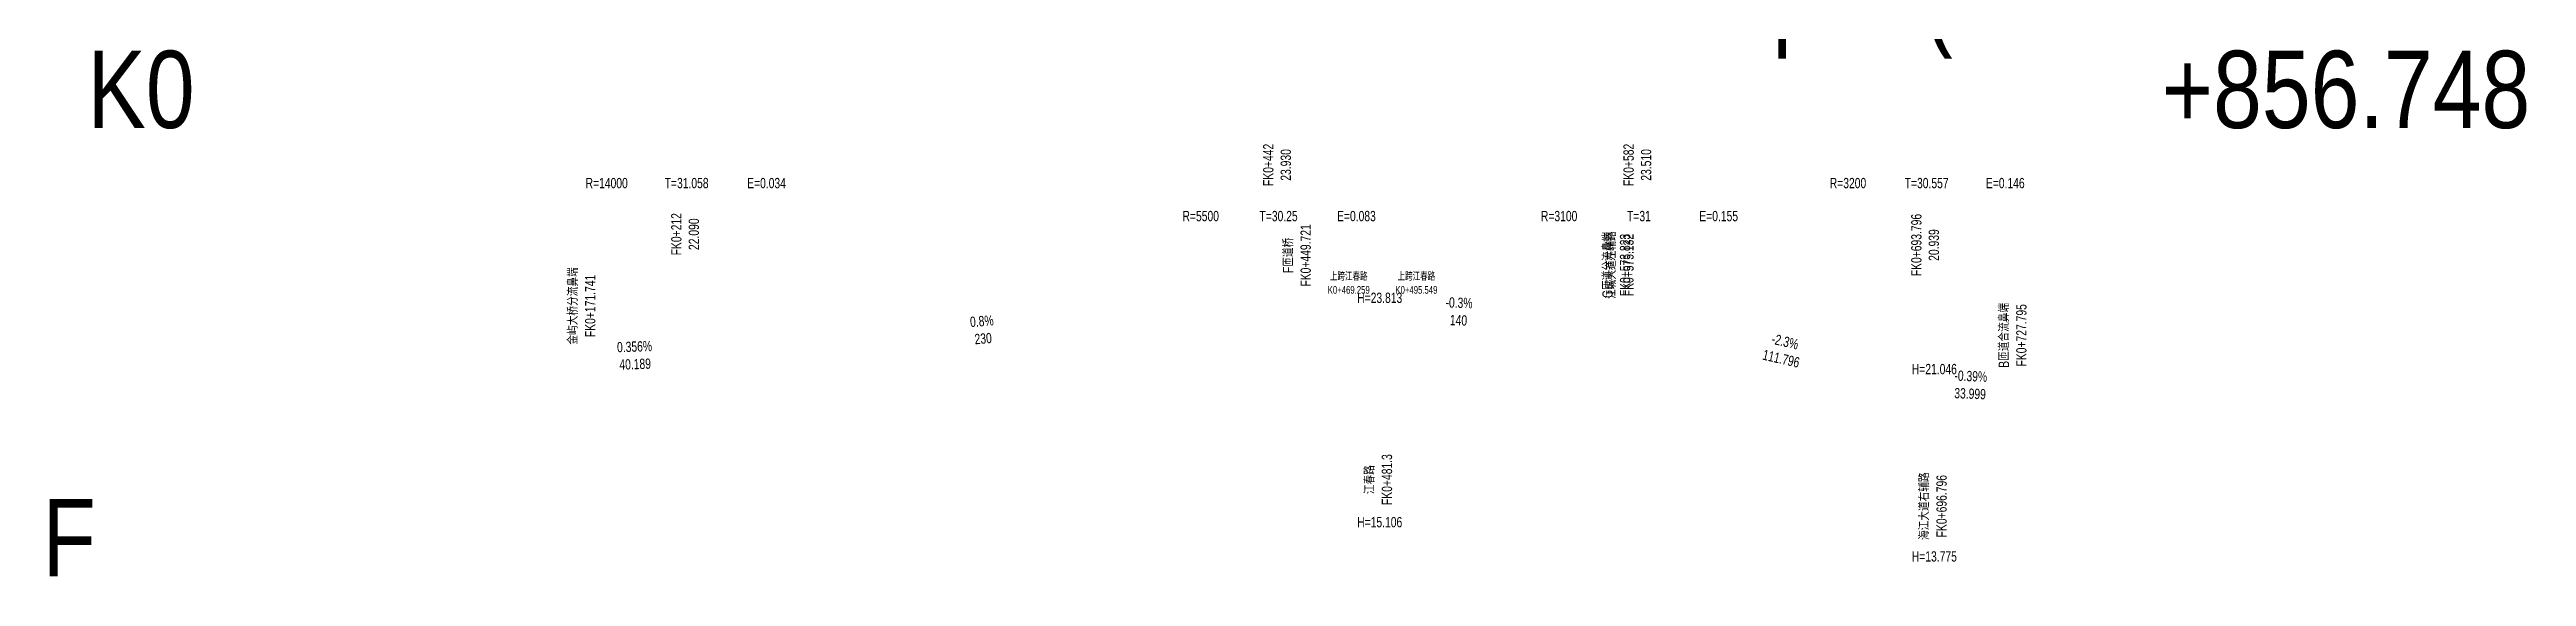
# Model space of a CAD drawing. Extents: x 0 to 558779, y 0 to 2762081.
# Drawn here: x 527712 to 528675, y 2749478 to 2749683 of the extents above; entities that cross this region are included whole.
import ezdxf
from ezdxf.enums import TextEntityAlignment as Align

# ---------------------------------------------------------------- set-up
doc = ezdxf.new("R2010")
doc.units = 0
doc.header["$LTSCALE"] = 20
doc.linetypes.add('HIDDEN', pattern=[0.375, 0.25, -0.125])
for name, color, linetype in [('BcSta', 7, 'Continuous'), ('CtrlPt', 7, 'Continuous'), ('ZdmBz-F', 3, 'Continuous'), ('ZdsjName', 7, 'Continuous')]:
    doc.layers.add(name, color=color, linetype=linetype)
doc.styles.get("Standard").update_dxf_attribs({"font": 'fsdb_e.shx', "width": 0.7, "bigfont": 'hzdx.shx'})

msp = doc.modelspace()

# ---------------------------------------------------------------- texts
at = {"layer": 'BcSta', "color": 8, "width": 0.85}
for s, p in [('K0', (527747.648, 2749643.306)), ('+856.748', (528604.396, 2749643.306))]:
    msp.add_text(s, height=30, dxfattribs=at).set_placement(p, align=Align.BOTTOM_CENTER)
at = {"layer": 'CtrlPt', "color": 3, "width": 0.75}
for p in [(528216.907, 2749592.206), (528243.197, 2749592.206)]:
    msp.add_text('上跨江春路', height=3, dxfattribs=at).set_placement(p, align=Align.BOTTOM_CENTER)
for s, p in [('K0+469.259', (528216.907, 2749591.006)), ('K0+495.549', (528243.197, 2749591.006))]:
    msp.add_text(s, height=3, dxfattribs=at).set_placement(p, align=Align.TOP_CENTER)
at = {"layer": 'ZdmBz-F', "linetype": 'HIDDEN', "width": 0.75001}
for s, p in [('FK0+442', (528188.848, 2749638.001)), ('FK0+582', (528328.848, 2749638.001)), ('FK0+212', (527958.848, 2749611.101)), ('FK0+693.796', (528440.644, 2749606.901))]:
    msp.add_text(s, height=4, rotation=90, dxfattribs=at).set_placement(p, align=Align.BOTTOM_CENTER)
for s, p in [('23.930', (528190.448, 2749638.001)), ('23.510', (528330.448, 2749638.001)), ('22.090', (527960.448, 2749611.101)), ('20.939', (528442.244, 2749606.901))]:
    msp.add_text(s, height=4, rotation=90, dxfattribs=at).set_placement(p, align=Align.TOP_CENTER)
for s, p in [('R=14000', (527928.59, 2749630.951)), ('T=31.058', (527959.648, 2749630.951)), ('E=0.034', (527990.706, 2749630.951)), ('R=3200', (528410.887, 2749630.951)), ('T=30.557', (528441.444, 2749630.951)), ('E=0.146', (528472.002, 2749630.951)), ('R=5500', (528159.398, 2749618.151)), ('T=30.25', (528189.648, 2749618.151)), ('E=0.083', (528219.898, 2749618.151)), ('R=3100', (528298.648, 2749618.151)), ('T=31', (528329.648, 2749618.151)), ('E=0.155', (528360.648, 2749618.151))]:
    msp.add_text(s, height=4, dxfattribs=at).set_placement(p, align=Align.MIDDLE_CENTER)
at = {"layer": 'ZdmBz-F', "width": 0.75001}
for s, rotation, p in [('FK0+449.721', 90, (528198.169, 2749602.879)), ('FK0+573.823', 90, (528322.271, 2749599.156)), ('FK0+575.132', 90, (528323.58, 2749599.116)), ('FK0+171.741', 90, (527920.189, 2749583.276)), ('FK0+727.795', 90, (528476.243, 2749571.871)), ('140', 358.281642, (528259.624, 2749579.711)), ('230', 4.573921, (528074.712, 2749572.613)), ('111.796', 347.047236, (528385.367, 2749564.774)), ('40.189', 2.040666, (527939.582, 2749562.695)), ('33.999', 357.765612, (528458.413, 2749551.234)), ('FK0+481.3', 90, (528229.748, 2749515.866)), ('FK0+696.796', 90, (528445.244, 2749505.556))]:
    msp.add_text(s, height=4, rotation=rotation, dxfattribs=at).set_placement(p, align=Align.TOP_CENTER)
for s, rotation, p in [('F匝道桥', 90, (528196.569, 2749602.879)), ('G匝道分流鼻端', 90, (528320.671, 2749599.156)), ('江城大道左辅路', 90, (528321.98, 2749599.116)), ('金屿大桥分流鼻端', 90, (527918.589, 2749583.276)), ('-0.3%', 358.281642, (528259.672, 2749581.31)), ('0.8%', 4.573921, (528074.584, 2749574.208)), ('B匝道合流鼻端', 90, (528474.643, 2749571.871)), ('0.356%', 2.040666, (527939.525, 2749564.294)), ('-2.3%', 347.047236, (528385.726, 2749566.333)), ('-0.39%', 357.765612, (528458.475, 2749552.833)), ('江春路', 90, (528228.148, 2749515.866)), ('海江大道右辅路', 90, (528443.644, 2749505.556))]:
    msp.add_text(s, height=4, rotation=rotation, dxfattribs=at).set_placement(p, align=Align.BOTTOM_CENTER)
for s, p in [('H=23.813', (528228.948, 2749586.431)), ('H=21.046', (528444.444, 2749558.767)), ('H=15.106', (528228.948, 2749499.366)), ('H=13.775', (528444.444, 2749486.056))]:
    msp.add_text(s, height=4, dxfattribs=at).set_placement(p, align=Align.MIDDLE_CENTER)
at = {"layer": 'ZdsjName', "color": 3, "width": 0.85}
msp.add_text('E:\\2021\\金屿大桥\\3 施工图（第一版）\\3版（08.26嗣雄沟通纵断后+桥梁意见+2000坐标）\\dpf-3(08.26嗣雄沟通纵断后+桥梁意见+2000坐标)\\F.Dpf', height=30, dxfattribs=at).set_placement((528176.022, 2749679.306), align=Align.BOTTOM_CENTER)
msp.add_text('F', height=30, dxfattribs=at).set_placement((527730.148, 2749493.306), align=Align.MIDDLE_RIGHT)

doc.saveas('drawing.dxf')
